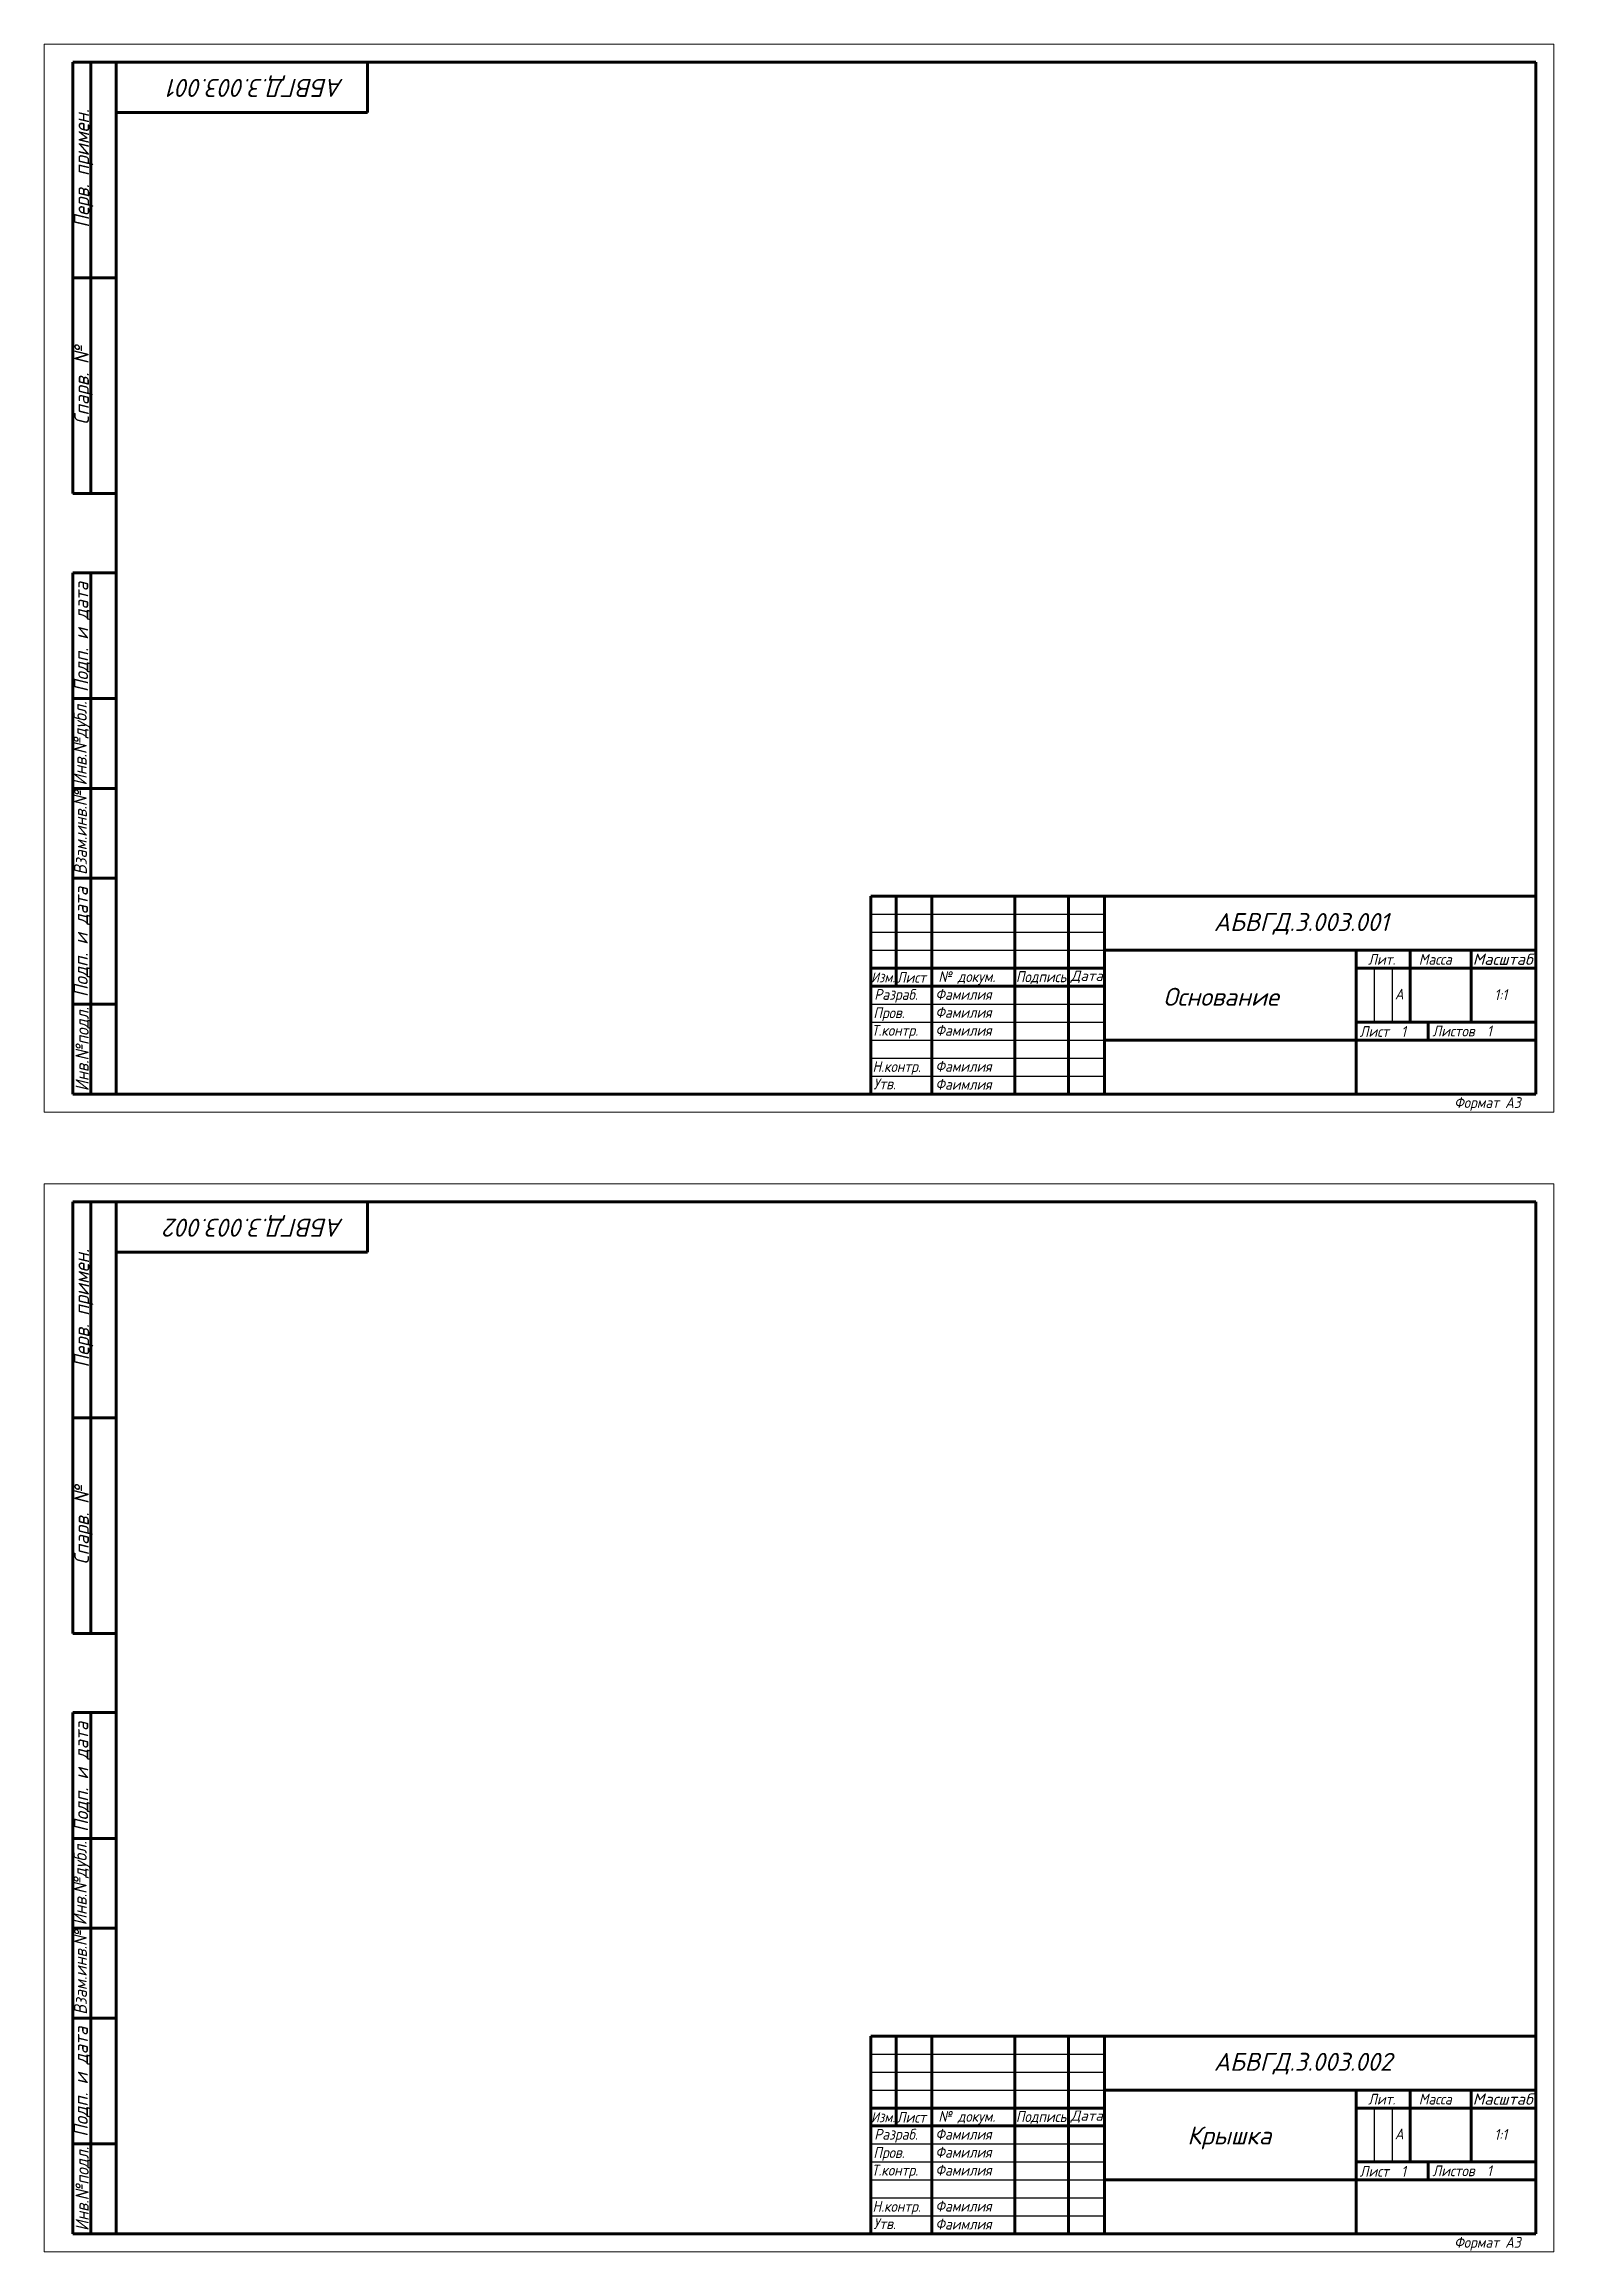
# Model space of a CAD drawing. Header units: millimetres. Extents: x -1 to 4028, y -898 to 1238.
# Drawn here: x 886 to 1306, y 176 to 790 of the extents above; entities that cross this region are included whole.
import ezdxf
from ezdxf.enums import TextEntityAlignment as Align

# ---------------------------------------------------------------- set-up
doc = ezdxf.new("R2010")
doc.units = ezdxf.units.MM
for name, color, linetype, lineweight in [('Основная (0.3)', 162, 'Continuous', 30), ('Основная (0.6)', 250, 'Continuous', 60), ('Текст', 240, 'Continuous', 30), ('Тонкая (0.2)', 250, 'Continuous', 20)]:
    doc.layers.add(name, color=color, linetype=linetype, lineweight=lineweight)
doc.styles.add('3мм', font='isocpeui.ttf', dxfattribs={"height": 3})
doc.styles.add('5мм', font='isocpeui.ttf', dxfattribs={"height": 5})

msp = doc.modelspace()

# ---------------------------------------------------------------- texts
at = {"layer": 'Текст', "style": '3мм', "width": 0.9}
for s, height, p, p2 in [('Перв. примен.', 4.20491, (898.154, 739.174), (898.154, 772.09)), ('Спарв. №', 4.0494, (898.075, 684.398), (898.075, 706.298)), ('Подп. и дата ', 3.96881, (897.887, 610.022), (897.887, 642.938)), ('Инв.№дубл.', 3.689, (897.463, 584.031), (897.463, 607.408)), ('Взам.инв.№', 3.557, (897.503, 559.188), (897.503, 582.565)), ('Подп. и дата ', 3.96881, (897.792, 525.21), (897.792, 558.126)), ('Инв.№подл.', 3.689, (898.033, 499.032), (898.033, 522.408)), ('Перв. примен.', 4.20491, (898.154, 422.174), (898.154, 455.09)), ('Спарв. №', 4.0494, (898.075, 367.398), (898.075, 389.298)), ('Подп. и дата ', 3.96881, (897.887, 293.022), (897.887, 325.938)), ('Инв.№дубл.', 3.689, (897.463, 267.031), (897.463, 290.408)), ('Взам.инв.№', 3.557, (897.503, 242.188), (897.503, 265.565)), ('Подп. и дата ', 3.96881, (897.792, 208.21), (897.792, 241.126)), ('Инв.№подл.', 3.689, (898.033, 182.032), (898.033, 205.408))]:
    msp.add_text(s, height=height, rotation=90, dxfattribs=at).set_placement(p, p2, align=Align.ALIGNED)
for s, p in [('Лит.', (1253.95, 534.182)), ('Масса', (1268.054, 534.195)), ('Лист', (1122.811, 529.155)), ('№ докум.', (1134.402, 529.394)), ('Пров.', (1116.312, 519.336)), ('Разраб.', (1116.567, 524.423)), ('Фамилия', (1133.567, 524.423)), ('Фамилия', (1133.567, 519.423)), ('А', (1261.385, 524.52)), ('1:1', (1289.071, 524.366)), ('Т.контр.', (1115.804, 514.426)), ('Фамилия', (1133.567, 514.423)), ('Лист  1', (1251.587, 514.118)), ('Листов  1', (1271.834, 514.247)), ('Н.контр.', (1116.074, 504.373)), ('Фамилия', (1133.567, 504.423)), ('Утв.', (1116.34, 499.549)), ('Фаимлия', (1133.567, 499.423)), ('Формат А3', (1277.903, 494.356)), ('Лист', (1122.811, 212.155)), ('№ докум.', (1134.402, 212.394)), ('Лит.', (1253.95, 217.182)), ('Масса', (1268.054, 217.195)), ('Разраб.', (1116.567, 207.423)), ('Фамилия', (1133.567, 207.423)), ('А', (1261.385, 207.52)), ('1:1', (1289.071, 207.366)), ('Пров.', (1116.312, 202.336)), ('Фамилия', (1133.567, 202.423)), ('Т.контр.', (1115.804, 197.426)), ('Фамилия', (1133.567, 197.423)), ('Лист  1', (1251.587, 197.118)), ('Листов  1', (1271.834, 197.247)), ('Н.контр.', (1116.074, 187.373)), ('Фамилия', (1133.567, 187.423)), ('Утв.', (1116.34, 182.549)), ('Фаимлия', (1133.567, 182.423)), ('Формат А3', (1277.903, 177.356))]:
    msp.add_text(s, height=3, dxfattribs=at).set_placement(p)
for s, height, p, p2 in [('Масштаб', 3.1144, (1283.052, 534.153), (1299.722, 534.153)), ('Изм.', 2.7998, (1115.687, 529.267), (1122.338, 529.267)), ('Подпись', 3.0771, (1155.967, 529.327), (1170.019, 529.327)), ('Дата', 2.8221, (1171.2, 529.698), (1180.139, 529.698)), ('Изм.', 2.7998, (1115.687, 212.267), (1122.338, 212.267)), ('Подпись', 3.0771, (1155.967, 212.327), (1170.019, 212.327)), ('Дата', 2.8221, (1171.2, 212.698), (1180.139, 212.698)), ('Масштаб', 3.1144, (1283.052, 217.153), (1299.722, 217.153))]:
    msp.add_text(s, height=height, dxfattribs=at).set_placement(p, p2, align=Align.ALIGNED)
at = {"layer": 'Текст', "linetype": 'Continuous', "char_height": 5, "width": 68.68549, "attachment_point": 1, "rotation": 180, "style": '5мм'}
for s, insert in [('АБВГД.3.003.001', (968.997, 775.548)), ('АБВГД.3.003.002', (968.997, 458.548))]:
    msp.add_mtext(s, dxfattribs=dict(at, insert=insert))
at = {"layer": 'Текст', "linetype": 'Continuous', "char_height": 5, "width": 62.39201, "attachment_point": 1, "style": '5мм'}
for s, insert in [('АБВГД.3.003.001', (1211.008, 548.565)), ('АБВГД.3.003.002', (1211.008, 231.565))]:
    msp.add_mtext(s, dxfattribs=dict(at, insert=insert))
at = {"layer": 'Текст', "char_height": 5, "width": 61.05895, "attachment_point": 1, "style": '5мм'}
for s, insert in [('Основание', (1196.962, 527.765)), ('Крышка', (1203.644, 211.09))]:
    msp.add_mtext(s, dxfattribs=dict(at, insert=insert))

# ---------------------------------------------------------------- linework, layer by layer
at = {"layer": 'Основная (0.3)'}
for p, q in [((1115.622, 548.22), (1180.622, 548.22)), ((1115.622, 543.22), (1180.622, 543.22)), ((1115.622, 538.22), (1180.622, 538.22)), ((1255.622, 533.22), (1255.622, 518.22)), ((1260.622, 533.22), (1260.622, 518.22)), ((1115.622, 523.22), (1180.622, 523.22)), ((1115.622, 518.22), (1180.622, 518.22)), ((1115.622, 513.22), (1180.622, 513.22)), ((1115.622, 508.22), (1180.622, 508.22)), ((1115.622, 503.22), (1180.622, 503.22)), ((1115.622, 231.22), (1180.622, 231.22)), ((1115.622, 226.22), (1180.622, 226.22)), ((1115.622, 221.22), (1180.622, 221.22)), ((1255.622, 216.22), (1255.622, 201.22)), ((1260.622, 216.22), (1260.622, 201.22)), ((1115.622, 206.22), (1180.622, 206.22)), ((1115.622, 201.22), (1180.622, 201.22)), ((1115.622, 196.22), (1180.622, 196.22)), ((1115.622, 191.22), (1180.622, 191.22)), ((1115.622, 186.22), (1180.622, 186.22))]:
    msp.add_line(p, q, dxfattribs=at)
at = {"layer": 'Основная (0.6)'}
for p, q in [((893.622, 785.22), (893.622, 725.22)), ((893.622, 785.22), (905.622, 785.22)), ((898.622, 665.22), (898.622, 785.22)), ((1300.622, 785.22), (905.622, 785.22)), ((905.622, 785.22), (905.622, 498.22)), ((905.622, 498.22), (905.622, 785.22)), ((905.622, 785.22), (905.622, 771.22)), ((975.622, 771.22), (975.622, 785.22)), ((1300.622, 498.22), (1300.622, 785.22)), ((905.622, 771.22), (975.622, 771.22)), ((893.622, 725.22), (893.622, 665.22)), ((893.622, 725.22), (905.622, 725.22)), ((893.622, 665.22), (905.622, 665.22)), ((893.622, 608.22), (893.622, 643.22)), ((893.622, 643.22), (905.622, 643.22)), ((898.622, 498.22), (898.622, 643.22)), ((893.622, 583.22), (893.622, 608.22)), ((893.622, 608.22), (898.622, 608.22)), ((898.622, 608.22), (905.622, 608.22)), ((893.622, 558.22), (893.622, 583.22)), ((893.622, 583.22), (898.622, 583.22)), ((898.622, 583.22), (905.622, 583.22)), ((893.622, 523.22), (893.622, 558.22)), ((893.622, 558.22), (898.622, 558.22)), ((898.622, 558.22), (905.622, 558.22)), ((1115.622, 553.22), (1300.622, 553.22)), ((1115.622, 553.22), (1115.622, 498.272)), ((1122.622, 553.22), (1122.622, 528.22)), ((1132.622, 553.22), (1132.622, 498.22)), ((1155.622, 553.22), (1155.622, 498.22)), ((1170.622, 553.22), (1170.622, 498.22)), ((1180.622, 553.22), (1180.622, 498.22)), ((1300.622, 498.22), (1300.622, 553.22)), ((1180.622, 538.22), (1300.622, 538.22)), ((1250.622, 538.22), (1250.622, 498.22)), ((1265.622, 538.22), (1265.622, 518.22)), ((1282.622, 538.22), (1282.622, 518.22)), ((1115.622, 533.22), (1180.622, 533.22)), ((1115.622, 528.22), (1180.622, 528.22)), ((1250.622, 533.22), (1300.622, 533.22)), ((893.622, 498.22), (893.622, 523.22)), ((893.622, 523.22), (898.622, 523.22)), ((898.622, 523.22), (905.622, 523.22)), ((1250.622, 518.22), (1300.622, 518.22)), ((1270.622, 518.22), (1270.622, 513.22)), ((1180.622, 513.22), (1300.622, 513.22)), ((898.622, 498.22), (893.622, 498.22)), ((905.622, 498.22), (898.622, 498.22)), ((905.622, 498.22), (1300.622, 498.22)), ((893.622, 468.22), (893.622, 408.22)), ((893.622, 468.22), (905.622, 468.22)), ((898.622, 348.22), (898.622, 468.22)), ((1300.622, 468.22), (905.622, 468.22)), ((905.622, 468.22), (905.622, 181.22)), ((905.622, 181.22), (905.622, 468.22)), ((905.622, 468.22), (905.622, 454.22)), ((975.622, 454.22), (975.622, 468.22)), ((1300.622, 181.22), (1300.622, 468.22)), ((905.622, 454.22), (975.622, 454.22)), ((893.622, 408.22), (893.622, 348.22)), ((893.622, 408.22), (905.622, 408.22)), ((893.622, 348.22), (905.622, 348.22)), ((893.622, 291.22), (893.622, 326.22)), ((893.622, 326.22), (905.622, 326.22)), ((898.622, 181.22), (898.622, 326.22)), ((893.622, 266.22), (893.622, 291.22)), ((893.622, 291.22), (898.622, 291.22)), ((898.622, 291.22), (905.622, 291.22)), ((893.622, 241.22), (893.622, 266.22)), ((893.622, 266.22), (898.622, 266.22)), ((898.622, 266.22), (905.622, 266.22)), ((893.622, 206.22), (893.622, 241.22)), ((893.622, 241.22), (898.622, 241.22)), ((898.622, 241.22), (905.622, 241.22)), ((1115.622, 236.22), (1300.622, 236.22)), ((1115.622, 236.22), (1115.622, 181.272)), ((1122.622, 236.22), (1122.622, 211.22)), ((1132.622, 236.22), (1132.622, 181.22)), ((1155.622, 236.22), (1155.622, 181.22)), ((1170.622, 236.22), (1170.622, 181.22)), ((1180.622, 236.22), (1180.622, 181.22)), ((1300.622, 181.22), (1300.622, 236.22)), ((1180.622, 221.22), (1300.622, 221.22)), ((1250.622, 221.22), (1250.622, 181.22)), ((1265.622, 221.22), (1265.622, 201.22)), ((1282.622, 221.22), (1282.622, 201.22)), ((1115.622, 216.22), (1180.622, 216.22)), ((1250.622, 216.22), (1300.622, 216.22)), ((1115.622, 211.22), (1180.622, 211.22)), ((893.622, 181.22), (893.622, 206.22)), ((893.622, 206.22), (898.622, 206.22)), ((898.622, 206.22), (905.622, 206.22)), ((1250.622, 201.22), (1300.622, 201.22)), ((1270.622, 201.22), (1270.622, 196.22)), ((1180.622, 196.22), (1300.622, 196.22)), ((898.622, 181.22), (893.622, 181.22)), ((905.622, 181.22), (898.622, 181.22)), ((905.622, 181.22), (1300.622, 181.22))]:
    msp.add_line(p, q, dxfattribs=at)
at = {"layer": 'Тонкая (0.2)'}
for p, q in [((885.622, 790.22), (1305.622, 790.22)), ((885.622, 493.22), (885.622, 790.22)), ((1305.622, 790.22), (1305.622, 493.22)), ((1305.622, 493.22), (885.622, 493.22)), ((885.622, 473.22), (1305.622, 473.22)), ((885.622, 176.22), (885.622, 473.22)), ((1305.622, 473.22), (1305.622, 176.22)), ((1305.622, 176.22), (885.622, 176.22))]:
    msp.add_line(p, q, dxfattribs=at)

msp.set_redraw_order([(e.dxf.handle, doc.entitydb.next_handle()) for e in msp.query("TEXT MTEXT ATTDEF DIMENSION ARC_DIMENSION")])  # texts and dimensions are drawn at this point

doc.saveas('drawing.dxf')
